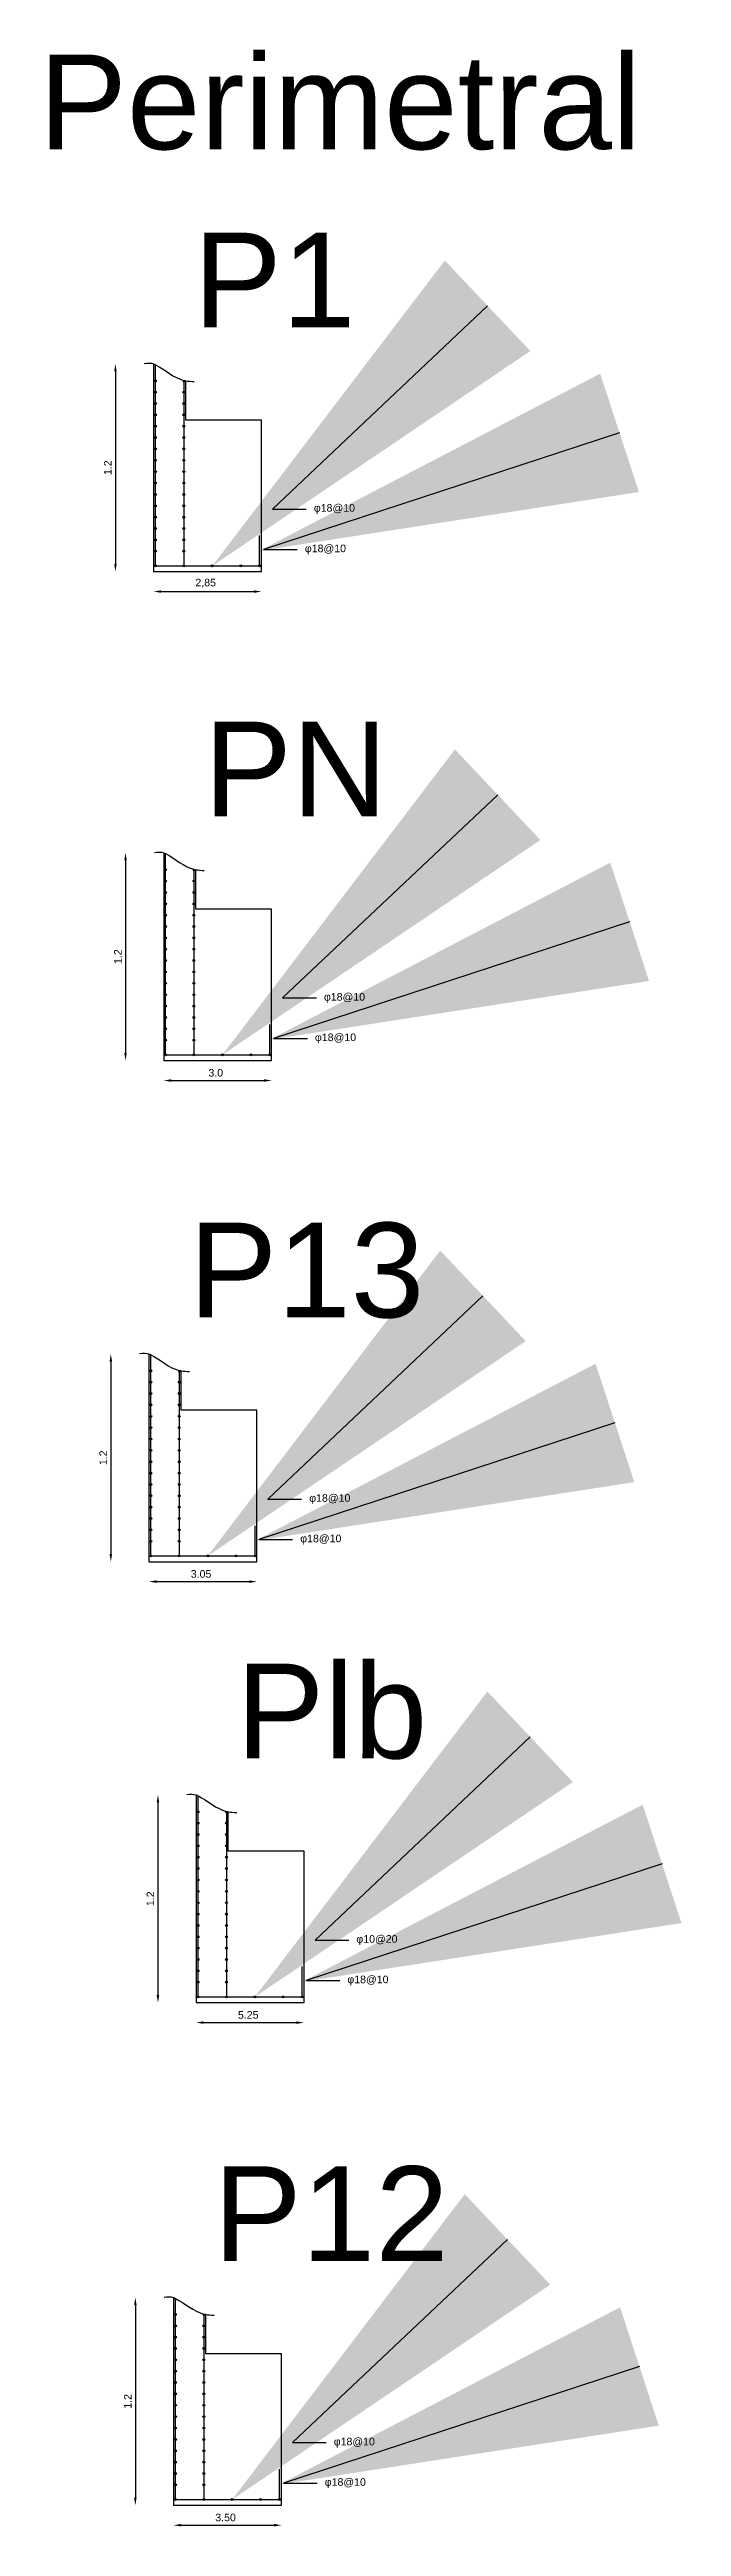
# Model space of a CAD drawing. Header units: millimetres. Extents: x 0 to 225, y -56 to 68.
# Drawn here: x 98.9 to 115.6, y 2.5 to 67.9 of the extents above; entities that cross this region are included whole.
import ezdxf
from ezdxf import colors
from ezdxf.entities.mleader import LeaderData, LeaderLine
from ezdxf.math import Vec2, Vec3

# ---------------------------------------------------------------- set-up
doc = ezdxf.new("R2010")
doc.units = ezdxf.units.MM
for name, color, linetype in [('anotaciones', 7, 'Continuous'), ('enfierradura', 90, 'Continuous'), ('Fundaciones', 6, 'Continuous')]:
    doc.layers.add(name, color=color, linetype=linetype)
doc.styles.get("Standard").update_dxf_attribs({"font": 'arial.ttf'})
doc.dimstyles.new('ISO-25', dxfattribs={"dimtxt": 2.5, "dimasz": 2.5, "dimexe": 1.25, "dimexo": 0.625, "dimtad": 1, "dimtxsty": 'Standard', "dimcen": 2.5, "dimadec": 0, "dimazin": 0, "dimtfac": 1, "dimtmove": 0, "dimatfit": 3, "dimfxl": 1, "dimarcsym": 0})

msp = doc.modelspace()

# ---------------------------------------------------------------- texts
at = {"layer": 'anotaciones', "char_height": 2.5, "attachment_point": 1}
for s, insert in [('P1', (102.6974982328511, 63.04371961151196)), ('PN', (102.9643693786173, 50.13670126238296)), ('P13', (102.5759543004551, 36.90751958035875)), ('Plb', (103.8206994661989, 25.2668377608899)), ('P12', (103.2232489493759, 11.99902688934824))]:
    msp.add_mtext_dynamic_manual_height_columns(s, width=0.7322691931713052, gutter_width=12.5, heights=[0], dxfattribs=dict(at, insert=insert))
at = {"layer": 'Fundaciones', "insert": (98.60770698831357, 67.74474891374166), "char_height": 2.5, "attachment_point": 1}
msp.add_mtext_dynamic_manual_height_columns('Perimetral', width=2.094438638912379, gutter_width=12.5, heights=[0], dxfattribs=at)

# ---------------------------------------------------------------- blocks, each defined once
blk = doc.blocks.new('*D8')
at = {"layer": 'anotaciones', "color": 0, "lineweight": -2, "transparency": 16777216}
blk.add_line((101.8416813725759, 53.56929741317037), (104.2916813725759, 53.56929741317037), dxfattribs=at)
at = {"layer": 'anotaciones', "color": 0, "transparency": 16777216}
for points in [[(101.8416813725759, 53.60263074650371), (101.8416813725759, 53.53596407983704), (101.6416813725759, 53.56929741317037)], [(104.2916813725759, 53.60263074650371), (104.2916813725759, 53.53596407983704), (104.4916813725759, 53.56929741317037)]]:
    blk.add_solid(points, dxfattribs=at)
at = {"layer": 'anotaciones', "color": 0, "transparency": 16777216, "insert": (103.0168389247131, 53.78948840907761), "char_height": 0.2, "attachment_point": 5}
blk.add_mtext('2,85', dxfattribs=at)
blk = doc.blocks.new('*D9')
at = {"layer": 'anotaciones', "color": 0, "lineweight": -2, "transparency": 16777216}
blk.add_line((100.634032720881, 59.38026657663215), (100.634032720881, 54.29627659710171), dxfattribs=at)
at = {"layer": 'anotaciones', "color": 0, "transparency": 16777216}
for points in [[(100.6006993875476, 59.38026657663215), (100.6673660542143, 59.38026657663215), (100.634032720881, 59.58026657663216)], [(100.6006993875476, 54.29627659710171), (100.6673660542143, 54.29627659710171), (100.634032720881, 54.09627659710171)]]:
    blk.add_solid(points, dxfattribs=at)
at = {"layer": 'anotaciones', "color": 0, "transparency": 16777216, "insert": (100.4336234439369, 56.83827158686689), "char_height": 0.2, "attachment_point": 5, "rotation": 90}
blk.add_mtext('1.2', dxfattribs=at)
blk = doc.blocks.new('*D28')
at = {"layer": 'anotaciones', "color": 0, "lineweight": -2, "transparency": 16777216}
blk.add_line((102.1085525183421, 40.66227906404137), (104.5585525183421, 40.66227906404137), dxfattribs=at)
at = {"layer": 'anotaciones', "color": 0, "transparency": 16777216}
for points in [[(102.1085525183421, 40.6956123973747), (102.1085525183421, 40.62894573070804), (101.9085525183421, 40.66227906404137)], [(104.5585525183421, 40.6956123973747), (104.5585525183421, 40.62894573070804), (104.7585525183421, 40.66227906404137)]]:
    blk.add_solid(points, dxfattribs=at)
at = {"layer": 'anotaciones', "color": 0, "transparency": 16777216, "insert": (103.2837100704793, 40.86446187440972), "char_height": 0.2, "attachment_point": 5}
blk.add_mtext('3.0', dxfattribs=at)
blk = doc.blocks.new('*D29')
at = {"layer": 'anotaciones', "color": 0, "lineweight": -2, "transparency": 16777216}
blk.add_line((100.9009038666472, 46.47324822750313), (100.9009038666472, 41.38925824797269), dxfattribs=at)
at = {"layer": 'anotaciones', "color": 0, "transparency": 16777216}
for points in [[(100.8675705333139, 46.47324822750313), (100.9342371999805, 46.47324822750313), (100.9009038666472, 46.67324822750314)], [(100.8675705333139, 41.38925824797269), (100.9342371999805, 41.38925824797269), (100.9009038666472, 41.18925824797269)]]:
    blk.add_solid(points, dxfattribs=at)
at = {"layer": 'anotaciones', "color": 0, "transparency": 16777216, "insert": (100.7004945897031, 43.93125323773788), "char_height": 0.2, "attachment_point": 5, "rotation": 90}
blk.add_mtext('1.2', dxfattribs=at)
blk = doc.blocks.new('*D32')
at = {"layer": 'anotaciones', "color": 0, "lineweight": -2, "transparency": 16777216}
blk.add_line((101.7201374401799, 27.43309738201717), (104.1701374401799, 27.43309738201717), dxfattribs=at)
at = {"layer": 'anotaciones', "color": 0, "transparency": 16777216}
for points in [[(101.7201374401799, 27.4664307153505), (101.7201374401799, 27.39976404868383), (101.5201374401799, 27.43309738201717)], [(104.1701374401799, 27.4664307153505), (104.1701374401799, 27.39976404868383), (104.3701374401799, 27.43309738201717)]]:
    blk.add_solid(points, dxfattribs=at)
at = {"layer": 'anotaciones', "color": 0, "transparency": 16777216, "insert": (102.895294992317, 27.63528019238552), "char_height": 0.2, "attachment_point": 5}
blk.add_mtext('3.05', dxfattribs=at)
blk = doc.blocks.new('*D33')
at = {"layer": 'anotaciones', "color": 0, "lineweight": -2, "transparency": 16777216}
blk.add_line((100.512488788485, 33.24406654547893), (100.512488788485, 28.16007656594848), dxfattribs=at)
at = {"layer": 'anotaciones', "color": 0, "transparency": 16777216}
for points in [[(100.4791554551517, 33.24406654547893), (100.5458221218183, 33.24406654547893), (100.512488788485, 33.44406654547893)], [(100.4791554551517, 28.16007656594848), (100.5458221218183, 28.16007656594848), (100.512488788485, 27.96007656594848)]]:
    blk.add_solid(points, dxfattribs=at)
at = {"layer": 'anotaciones', "color": 0, "transparency": 16777216, "insert": (100.3120795115409, 30.70207155571367), "char_height": 0.2, "attachment_point": 5, "rotation": 90}
blk.add_mtext('1.2', dxfattribs=at)
blk = doc.blocks.new('*D36')
at = {"layer": 'anotaciones', "color": 0, "lineweight": -2, "transparency": 16777216}
blk.add_line((102.9648826059237, 15.79241556254831), (105.4148826059237, 15.79241556254831), dxfattribs=at)
at = {"layer": 'anotaciones', "color": 0, "transparency": 16777216}
for points in [[(102.9648826059237, 15.82574889588165), (102.9648826059237, 15.75908222921498), (102.7648826059237, 15.79241556254831)], [(105.4148826059237, 15.82574889588165), (105.4148826059237, 15.75908222921498), (105.6148826059237, 15.79241556254831)]]:
    blk.add_solid(points, dxfattribs=at)
at = {"layer": 'anotaciones', "color": 0, "transparency": 16777216, "insert": (104.1400401580608, 15.99453016009265), "char_height": 0.2, "attachment_point": 5}
blk.add_mtext('5.25', dxfattribs=at)
blk = doc.blocks.new('*D37')
at = {"layer": 'anotaciones', "color": 0, "lineweight": -2, "transparency": 16777216}
blk.add_line((101.7572339542288, 21.60338472601007), (101.7572339542288, 16.51939474647962), dxfattribs=at)
at = {"layer": 'anotaciones', "color": 0, "transparency": 16777216}
for points in [[(101.7239006208954, 21.60338472601007), (101.7905672875621, 21.60338472601007), (101.7572339542288, 21.80338472601007)], [(101.7239006208954, 16.51939474647962), (101.7905672875621, 16.51939474647962), (101.7572339542288, 16.31939474647962)]]:
    blk.add_solid(points, dxfattribs=at)
at = {"layer": 'anotaciones', "color": 0, "transparency": 16777216, "insert": (101.5568246772847, 19.06138973624482), "char_height": 0.2, "attachment_point": 5, "rotation": 90}
blk.add_mtext('1.2', dxfattribs=at)
blk = doc.blocks.new('*D40')
at = {"layer": 'anotaciones', "color": 0, "lineweight": -2, "transparency": 16777216}
blk.add_line((102.3674320891007, 2.524604691006658), (104.8174320891007, 2.524604691006658), dxfattribs=at)
at = {"layer": 'anotaciones', "color": 0, "transparency": 16777216}
for points in [[(102.3674320891007, 2.557938024339991), (102.3674320891007, 2.491271357673325), (102.1674320891007, 2.524604691006658)], [(104.8174320891007, 2.557938024339991), (104.8174320891007, 2.491271357673325), (105.0174320891007, 2.524604691006658)]]:
    blk.add_solid(points, dxfattribs=at)
at = {"layer": 'anotaciones', "color": 0, "transparency": 16777216, "insert": (103.5425896412379, 2.726787501375008), "char_height": 0.2, "attachment_point": 5}
blk.add_mtext('3.50', dxfattribs=at)
blk = doc.blocks.new('*D41')
at = {"layer": 'anotaciones', "color": 0, "lineweight": -2, "transparency": 16777216}
blk.add_line((101.1597834374058, 8.335573854468414), (101.1597834374058, 3.251583874937963), dxfattribs=at)
at = {"layer": 'anotaciones', "color": 0, "transparency": 16777216}
for points in [[(101.1264501040725, 8.335573854468414), (101.1931167707392, 8.335573854468414), (101.1597834374058, 8.535573854468414)], [(101.1264501040725, 3.251583874937963), (101.1931167707392, 3.251583874937963), (101.1597834374058, 3.051583874937963)]]:
    blk.add_solid(points, dxfattribs=at)
at = {"layer": 'anotaciones', "color": 0, "transparency": 16777216, "insert": (100.9593741604617, 5.793578864703158), "char_height": 0.2, "attachment_point": 5, "rotation": 90}
blk.add_mtext('1.2', dxfattribs=at)

# ---------------------------------------------------------------- dimensions: what is measured, and where the dimension line sits
at = {"layer": 'anotaciones'}
for base, p1, p2, picture, middle in [((100.634032720881, 54.09627659710171), (101.6416813725759, 59.58026657663213), (101.6416813725759, 54.09627659710168), '*D9', (100.4336234439369, 56.83827158686689)), ((100.9009038666472, 41.18925824797269), (101.9085525183421, 46.67324822750312), (101.9085525183421, 41.18925824797267), '*D29', (100.7004945897031, 43.93125323773788)), ((100.512488788485, 27.96007656594848), (101.5201374401799, 33.44406654547892), (101.5201374401799, 27.96007656594847), '*D33', (100.3120795115409, 30.70207155571367)), ((101.7572339542288, 16.31939474647962), (102.7648826059237, 21.80338472601007), (102.7648826059237, 16.31939474647962), '*D37', (101.5568246772847, 19.06138973624482)), ((101.1597834374058, 3.051583874937963), (102.1674320891007, 8.53557385446841), (102.1674320891007, 3.051583874937961), '*D41', (100.9593741604617, 5.793578864703158))]:
    dim = msp.add_linear_dim(base=base, p1=p1, p2=p2, angle=90, text='1.2', dimstyle='ISO-25', override={"dimtxt": 0.2, "dimasz": 0.2, "dimgap": 0.1, "dimse1": 1, "dimse2": 1}, dxfattribs=at)
    dim.commit()
    dim.dimension.update_dxf_attribs({"geometry": picture, "text_midpoint": middle})
dim = msp.add_linear_dim(base=(104.4916813725759, 53.56929741317037), p1=(101.6416813725759, 54.09627659710168), p2=(104.4916813725759, 54.09627659710168), dimstyle='ISO-25', override={"dimtxt": 0.2, "dimasz": 0.2, "dimgap": 0.1, "dimse1": 1, "dimse2": 1}, dxfattribs=at)
dim.commit()
dim.dimension.update_dxf_attribs({"geometry": '*D8', "text_midpoint": (103.0168389247131, 53.56929741317037), "dimtype": 160})
for base, p1, p2, text, picture, middle in [((104.7585525183421, 40.66227906404137), (101.9085525183421, 41.18925824797267), (104.7585525183421, 41.18925824797267), '3.0', '*D28', (103.2837100704793, 40.66227906404137)), ((104.3701374401799, 27.43309738201717), (101.5201374401799, 27.96007656594847), (104.3701374401799, 27.96007656594847), '3.05', '*D32', (102.895294992317, 27.43309738201717)), ((105.6148826059237, 15.79241556254831), (102.7648826059237, 16.31939474647962), (105.6148826059237, 16.31939474647962), '5.25', '*D36', (104.1400401580608, 15.79241556254831)), ((105.0174320891007, 2.524604691006658), (102.1674320891007, 3.051583874937961), (105.0174320891007, 3.051583874937961), '3.50', '*D40', (103.5425896412379, 2.524604691006658))]:
    dim = msp.add_linear_dim(base=base, p1=p1, p2=p2, text=text, dimstyle='ISO-25', override={"dimtxt": 0.2, "dimasz": 0.2, "dimgap": 0.1, "dimse1": 1, "dimse2": 1}, dxfattribs=at)
    dim.commit()
    dim.dimension.update_dxf_attribs({"geometry": picture, "text_midpoint": middle, "dimtype": 160})

# ---------------------------------------------------------------- linework, layer by layer
at = {"layer": 'enfierradura'}
for points in [[(101.6916813725759, 54.24640502143723), (101.6916813725759, 59.5575498174276)], [(102.4416813725759, 59.14434266038968), (102.4416813725759, 54.24640502143723)], [(101.6916813725759, 54.24640502143723), (104.4416813725759, 54.24640502143723), (104.4416813725759, 55.04640502143722)], [(101.9585525183421, 41.33938667230822), (101.9585525183421, 46.6505314682986)], [(102.7085525183421, 46.23732431126068), (102.7085525183421, 41.33938667230822)], [(101.9585525183421, 41.33938667230822), (104.7085525183421, 41.33938667230822), (104.7085525183421, 42.13938667230822)], [(101.5701374401799, 28.11020499028402), (101.5701374401799, 33.42134978627439)], [(102.3201374401799, 33.00814262923647), (102.3201374401799, 28.11020499028402)], [(101.5701374401799, 28.11020499028402), (104.3201374401799, 28.11020499028402), (104.3201374401799, 28.91020499028402)], [(102.8148826059237, 16.46952317081517), (102.8148826059237, 21.78066796680554)], [(103.5648826059237, 21.36746080976762), (103.5648826059237, 16.46952317081517)], [(102.8148826059237, 16.46952317081517), (105.5648826059237, 16.46952317081517), (105.5648826059237, 17.26952317081516)], [(102.2174320891007, 3.20171229927351), (102.2174320891007, 8.512857095263882)], [(102.9674320891007, 8.099649938225966), (102.9674320891007, 3.20171229927351)], [(102.2174320891007, 3.20171229927351), (104.9674320891007, 3.20171229927351), (104.9674320891007, 4.001712299273507)]]:
    msp.add_lwpolyline(points, dxfattribs=at)
for centre in [(101.6916813725759, 59.13434266038968), (101.6916813725759, 58.83434266038969), (102.4416813725759, 58.83434266038969), (101.6916813725759, 58.53434266038969), (101.6916813725759, 58.23434266038969), (102.4416813725759, 58.53434266038969), (102.4416813725759, 58.23434266038969), (101.6916813725759, 57.9343426603897), (101.6916813725759, 57.6343426603897), (102.4416813725759, 57.9343426603897), (102.4416813725759, 57.6343426603897), (101.6916813725759, 57.3343426603897), (101.6916813725759, 57.0343426603897), (102.4416813725759, 57.3343426603897), (102.4416813725759, 57.0343426603897), (101.6916813725759, 56.73434266038971), (101.6916813725759, 56.43434266038971), (102.4416813725759, 56.73434266038971), (102.4416813725759, 56.43434266038971), (101.6916813725759, 56.13434266038971), (101.6916813725759, 55.83434266038972), (102.4416813725759, 56.13434266038971), (102.4416813725759, 55.83434266038972), (101.6916813725759, 55.53434266038972), (101.6916813725759, 55.23434266038972), (101.6916813725759, 54.93434266038972), (102.4416813725759, 55.53434266038972), (102.4416813725759, 55.23434266038972), (102.4416813725759, 54.93434266038972), (101.6916813725759, 54.63434266038973), (101.6916813725759, 54.24640502143723), (102.4416813725759, 54.63434266038973), (102.4416813725759, 54.24640502143723), (103.1916813725759, 54.24640502143723), (103.9416813725759, 54.24640502143723), (104.4416813725759, 54.24640502143723), (101.9585525183421, 46.22732431126068), (101.9585525183421, 45.92732431126068), (102.7085525183421, 45.92732431126068), (101.9585525183421, 45.62732431126069), (101.9585525183421, 45.32732431126069), (102.7085525183421, 45.62732431126069), (102.7085525183421, 45.32732431126069), (101.9585525183421, 45.02732431126069), (101.9585525183421, 44.72732431126069), (102.7085525183421, 45.02732431126069), (102.7085525183421, 44.72732431126069), (101.9585525183421, 44.4273243112607), (101.9585525183421, 44.1273243112607), (101.9585525183421, 43.8273243112607), (102.7085525183421, 44.4273243112607), (102.7085525183421, 44.1273243112607), (102.7085525183421, 43.8273243112607), (101.9585525183421, 43.52732431126071), (101.9585525183421, 43.22732431126071), (102.7085525183421, 43.52732431126071), (102.7085525183421, 43.22732431126071), (101.9585525183421, 42.92732431126071), (101.9585525183421, 42.62732431126071), (102.7085525183421, 42.92732431126071), (102.7085525183421, 42.62732431126071), (101.9585525183421, 42.32732431126072), (101.9585525183421, 42.02732431126072), (102.7085525183421, 42.32732431126072), (102.7085525183421, 42.02732431126072), (101.9585525183421, 41.72732431126072), (101.9585525183421, 41.33938667230822), (102.7085525183421, 41.72732431126072), (102.7085525183421, 41.33938667230822), (103.4585525183421, 41.33938667230822), (104.2085525183421, 41.33938667230822), (104.7085525183421, 41.33938667230822), (101.5701374401799, 32.99814262923648), (101.5701374401799, 32.69814262923648), (102.3201374401799, 32.69814262923648), (101.5701374401799, 32.39814262923648), (101.5701374401799, 32.09814262923648), (102.3201374401799, 32.39814262923648), (102.3201374401799, 32.09814262923648), (101.5701374401799, 31.79814262923649), (101.5701374401799, 31.49814262923649), (102.3201374401799, 31.79814262923649), (102.3201374401799, 31.49814262923649), (101.5701374401799, 31.19814262923649), (101.5701374401799, 30.8981426292365), (102.3201374401799, 31.19814262923649), (102.3201374401799, 30.8981426292365), (101.5701374401799, 30.5981426292365), (101.5701374401799, 30.2981426292365), (102.3201374401799, 30.5981426292365), (102.3201374401799, 30.2981426292365), (101.5701374401799, 29.9981426292365), (101.5701374401799, 29.69814262923651), (102.3201374401799, 29.9981426292365), (102.3201374401799, 29.69814262923651), (101.5701374401799, 29.39814262923651), (101.5701374401799, 29.09814262923651), (101.5701374401799, 28.79814262923652), (102.3201374401799, 29.39814262923651), (102.3201374401799, 29.09814262923651), (102.3201374401799, 28.79814262923652), (101.5701374401799, 28.49814262923652), (101.5701374401799, 28.11020499028402), (102.3201374401799, 28.49814262923652), (102.3201374401799, 28.11020499028402), (103.0701374401799, 28.11020499028402), (103.8201374401799, 28.11020499028402), (104.3201374401799, 28.11020499028402), (102.8148826059237, 21.35746080976762), (102.8148826059237, 21.05746080976763), (103.5648826059237, 21.05746080976763), (102.8148826059237, 20.75746080976763), (102.8148826059237, 20.45746080976763), (103.5648826059237, 20.75746080976763), (103.5648826059237, 20.45746080976763), (102.8148826059237, 20.15746080976763), (102.8148826059237, 19.85746080976764), (103.5648826059237, 20.15746080976763), (103.5648826059237, 19.85746080976764), (102.8148826059237, 19.55746080976764), (102.8148826059237, 19.25746080976764), (102.8148826059237, 18.95746080976765), (103.5648826059237, 19.55746080976764), (103.5648826059237, 19.25746080976764), (103.5648826059237, 18.95746080976765), (102.8148826059237, 18.65746080976765), (102.8148826059237, 18.35746080976765), (103.5648826059237, 18.65746080976765), (103.5648826059237, 18.35746080976765), (102.8148826059237, 18.05746080976765), (102.8148826059237, 17.75746080976766), (103.5648826059237, 18.05746080976765), (103.5648826059237, 17.75746080976766), (102.8148826059237, 17.45746080976766), (102.8148826059237, 17.15746080976766), (103.5648826059237, 17.45746080976766), (103.5648826059237, 17.15746080976766), (102.8148826059237, 16.85746080976767), (102.8148826059237, 16.46952317081517), (103.5648826059237, 16.85746080976767), (103.5648826059237, 16.46952317081517), (104.3148826059237, 16.46952317081517), (105.0648826059237, 16.46952317081517), (105.5648826059237, 16.46952317081517), (102.2174320891007, 8.089649938225968), (102.2174320891007, 7.789649938225971), (102.2174320891007, 7.489649938225973), (102.2174320891007, 7.189649938225976), (102.9674320891007, 7.789649938225971), (102.9674320891007, 7.489649938225973), (102.9674320891007, 7.189649938225976), (102.2174320891007, 6.889649938225979), (102.2174320891007, 6.589649938225982), (102.9674320891007, 6.889649938225979), (102.9674320891007, 6.589649938225982), (102.2174320891007, 6.289649938225985), (102.2174320891007, 5.989649938225988), (102.9674320891007, 6.289649938225985), (102.9674320891007, 5.989649938225988), (102.2174320891007, 5.68964993822599), (102.2174320891007, 5.389649938225993), (102.9674320891007, 5.68964993822599), (102.9674320891007, 5.389649938225993), (102.2174320891007, 5.089649938225996), (102.2174320891007, 4.789649938225999), (102.9674320891007, 5.089649938225996), (102.9674320891007, 4.789649938225999), (102.2174320891007, 4.489649938226002), (102.2174320891007, 4.189649938226005), (102.9674320891007, 4.489649938226002), (102.9674320891007, 4.189649938226005), (102.2174320891007, 3.889649938226007), (102.2174320891007, 3.58964993822601), (102.9674320891007, 3.889649938226007), (102.9674320891007, 3.58964993822601), (102.2174320891007, 3.20171229927351), (102.9674320891007, 3.20171229927351), (103.7174320891007, 3.20171229927351), (104.4674320891007, 3.20171229927351), (104.9674320891007, 3.20171229927351)]:
    msp.add_circle(centre, 0.025, dxfattribs=at)
for centre, start, end in [((102.4416813725759, 59.13434266038968), 143.1842767668888, 10.81458531462961), ((102.7085525183421, 46.22732431126068), 143.1842767668888, 10.81458531462962), ((102.3201374401799, 32.99814262923648), 143.1842767668888, 10.81458531462962), ((103.5648826059237, 21.35746080976762), 143.1842767668888, 10.81458531462962), ((102.9674320891007, 8.089649938225968), 143.1842767668887, 10.81458531462962)]:
    msp.add_arc(centre, 0.025, start, end, dxfattribs=at)
at = {"layer": 'Fundaciones'}
for points in [[(101.6416813725759, 59.58026657663213), (101.6416813725759, 54.09627659710168)], [(101.6416813725759, 54.09627659710168), (104.4916813725759, 54.09627659710168), (104.4916813725759, 58.09627659710168), (102.4916813725759, 58.09627659710168), (102.4916813725759, 59.13434266038968)], [(101.9085525183421, 46.67324822750312), (101.9085525183421, 41.18925824797267)], [(101.9085525183421, 41.18925824797267), (104.7585525183421, 41.18925824797267), (104.7585525183421, 45.18925824797267), (102.7585525183421, 45.18925824797267), (102.7585525183421, 46.22732431126068)], [(101.5201374401799, 33.44406654547892), (101.5201374401799, 27.96007656594847)], [(101.5201374401799, 27.96007656594847), (104.3701374401799, 27.96007656594847), (104.3701374401799, 31.96007656594847), (102.3701374401799, 31.96007656594847), (102.3701374401799, 32.99814262923648)], [(102.7648826059237, 21.80338472601007), (102.7648826059237, 16.31939474647962)], [(102.7648826059237, 16.31939474647962), (105.6148826059237, 16.31939474647962), (105.6148826059237, 20.31939474647962), (103.6148826059237, 20.31939474647962), (103.6148826059237, 21.35746080976762)], [(102.1674320891007, 8.53557385446841), (102.1674320891007, 3.051583874937961)], [(102.1674320891007, 3.051583874937961), (105.0174320891007, 3.051583874937961), (105.0174320891007, 7.051583874937961), (103.0174320891007, 7.051583874937961), (103.0174320891007, 8.089649938225968)]]:
    msp.add_lwpolyline(points, dxfattribs=at)
for points in [[(101.3948880067955, 59.59044821722051), (101.4800542590992, 59.59937755652745), (101.5841563319385, 59.61029224052251), (101.9336108878192, 59.44026585373984), (102.1831957600199, 59.19489343374487), (102.5332627172862, 59.12564198964689), (102.6322333281584, 59.11615661026882), (102.7129028082165, 59.11438527479147)], [(101.6617591525617, 46.68342986809151), (101.7469254048654, 46.69235920739845), (101.8510274777047, 46.70327389139351), (102.2004820335854, 46.53324750461083), (102.4500669057861, 46.28787508461587), (102.8001338630524, 46.21862364051788), (102.8991044739246, 46.20913826113981), (102.9797739539827, 46.20736692566246)], [(101.2733440743995, 33.4542481860673), (101.3585103267032, 33.46317752537424), (101.4626123995425, 33.4740922093693), (101.8120669554232, 33.30406582258663), (102.0616518276239, 33.05869340259166), (102.4117187848902, 32.98944195849368), (102.5106893957624, 32.97995657911561), (102.5913588758205, 32.97818524363826)], [(102.5180892401433, 21.81356636659845), (102.6032554924469, 21.82249570590539), (102.7073575652862, 21.83341038990045), (103.056812121167, 21.66338400311778), (103.3063969933677, 21.41801158312281), (103.6564639506339, 21.34876013902483), (103.7554345615062, 21.33927475964676), (103.8361040415643, 21.33750342416941)], [(101.9206387233203, 8.545755495056795), (102.005804975624, 8.554684834363734), (102.1099070484633, 8.565599518358795), (102.459361604344, 8.395573131576121), (102.7089464765447, 8.150200711581157), (103.059013433811, 8.08094926748317), (103.1579840446832, 8.0714638881051), (103.2386535247413, 8.06969255262775)]]:
    msp.add_open_spline(points, degree=3, knots=[0, 0, 0, 0, 0.2470033019987912, 0.3019218885497595, 1.158216320755971, 1.209206515891895, 1.393287639058422, 1.393287639058422, 1.393287639058422, 1.393287639058422], dxfattribs=at)

msp.set_redraw_order([(e.dxf.handle, doc.entitydb.next_handle()) for e in msp.query("TEXT MTEXT ATTDEF DIMENSION ARC_DIMENSION")])  # texts and dimensions are drawn at this point

# ---------------------------------------------------------------- leaders
at = {"layer": 'anotaciones'}
ml = msp.add_multileader_mtext('Standard', dxfattribs=at)
ml.set_content('φ18@10', color=256)
ml.set_leader_properties()
ml.build(insert=Vec2(0, 0))
ml.multileader.update_dxf_attribs({"arrow_head_size": 10})
ctx = ml.context
ctx.base_point, ctx.char_height, ctx.arrow_head_size, ctx.landing_gap_size, ctx.plane_origin = Vec3(105.6729432963314, 55.74807259488207), 0.2, 10, 0.2, Vec3(103.2012118759047, 54.34309550861001)
notes = []
notes.append((ctx, [(0, (1, 1, 0), (104.7811058600135, 55.74807259488207), (1, 0), 0.8918374363178856, [(0, [(103.1916813725759, 54.24640502143723)], 0, [])])]))
ctx.mtext.insert, ctx.mtext.width, ctx.mtext.defined_height, ctx.mtext.line_spacing_factor, ctx.mtext.flow_direction = Vec3(105.8729432963314, 55.87747232203078), 0.9664733292435894, 0.4113319080964745, 0.5, 5
ml = msp.add_multileader_mtext('Standard', dxfattribs=at)
ml.set_content('φ18@10', color=256)
ml.set_leader_properties()
ml.build(insert=Vec2(0, 0))
ml.multileader.update_dxf_attribs({"arrow_head_size": 10})
ctx = ml.context
ctx.base_point, ctx.char_height, ctx.arrow_head_size, ctx.landing_gap_size, ctx.plane_origin = Vec3(105.4353980064202, 54.67976963464179), 0.2, 10, 0.2, Vec3(104.4416813725759, 54.64640502143723)
notes.append((ctx, [(0, (1, 1, 0), (104.5435605701023, 54.67976963464179), (1, 0), 0.8918374363178856, [(0, [(104.4416813725759, 54.64640502143723)], 0, [])])]))
ctx.mtext.insert, ctx.mtext.width, ctx.mtext.defined_height, ctx.mtext.line_spacing_factor, ctx.mtext.flow_direction = Vec3(105.6353980064202, 54.8091693617905), 0.9664733292435894, 0.4113319080964745, 0.5, 5
ml = msp.add_multileader_mtext('Standard', dxfattribs=at)
ml.set_content('φ18@10', color=256)
ml.set_leader_properties()
ml.build(insert=Vec2(0, 0))
ml.multileader.update_dxf_attribs({"arrow_head_size": 10})
ctx = ml.context
ctx.base_point, ctx.char_height, ctx.arrow_head_size, ctx.landing_gap_size, ctx.plane_origin = Vec3(105.9398144420976, 42.84105424575307), 0.2, 10, 0.2, Vec3(103.4680830216709, 41.436077159481)
notes.append((ctx, [(0, (1, 1, 0), (105.0479770057797, 42.84105424575307), (1, 0), 0.8918374363178856, [(0, [(103.4585525183421, 41.33938667230822)], 0, [])])]))
ctx.mtext.insert, ctx.mtext.width, ctx.mtext.defined_height, ctx.mtext.line_spacing_factor, ctx.mtext.flow_direction = Vec3(106.1398144420976, 42.97045397290177), 0.9664733292435894, 0.4113319080964745, 0.5, 5
ml = msp.add_multileader_mtext('Standard', dxfattribs=at)
ml.set_content('φ18@10', color=256)
ml.set_leader_properties()
ml.build(insert=Vec2(0, 0))
ml.multileader.update_dxf_attribs({"arrow_head_size": 10})
ctx = ml.context
ctx.base_point, ctx.char_height, ctx.arrow_head_size, ctx.landing_gap_size, ctx.plane_origin = Vec3(105.7022691521864, 41.77275128551279), 0.2, 10, 0.2, Vec3(104.7085525183421, 41.73938667230822)
notes.append((ctx, [(0, (1, 1, 0), (104.8104317158685, 41.77275128551279), (1, 0), 0.8918374363178856, [(0, [(104.7085525183421, 41.73938667230822)], 0, [])])]))
ctx.mtext.insert, ctx.mtext.width, ctx.mtext.defined_height, ctx.mtext.line_spacing_factor, ctx.mtext.flow_direction = Vec3(105.9022691521864, 41.90215101266149), 0.9664733292435894, 0.4113319080964745, 0.5, 5
ml = msp.add_multileader_mtext('Standard', dxfattribs=at)
ml.set_content('φ18@10', color=256)
ml.set_leader_properties()
ml.build(insert=Vec2(0, 0))
ml.multileader.update_dxf_attribs({"arrow_head_size": 10})
ctx = ml.context
ctx.base_point, ctx.char_height, ctx.arrow_head_size, ctx.landing_gap_size, ctx.plane_origin = Vec3(105.5513993639353, 29.61187256372887), 0.2, 10, 0.2, Vec3(103.0796679435087, 28.2068954774568)
notes.append((ctx, [(0, (1, 1, 0), (104.6595619276175, 29.61187256372887), (1, 0), 0.8918374363178856, [(0, [(103.0701374401799, 28.11020499028402)], 0, [])])]))
ctx.mtext.insert, ctx.mtext.width, ctx.mtext.defined_height, ctx.mtext.line_spacing_factor, ctx.mtext.flow_direction = Vec3(105.7513993639353, 29.74127229087757), 0.9664733292435894, 0.4113319080964745, 0.5, 5
ml = msp.add_multileader_mtext('Standard', dxfattribs=at)
ml.set_content('φ18@10', color=256)
ml.set_leader_properties()
ml.build(insert=Vec2(0, 0))
ml.multileader.update_dxf_attribs({"arrow_head_size": 10})
ctx = ml.context
ctx.base_point, ctx.char_height, ctx.arrow_head_size, ctx.landing_gap_size, ctx.plane_origin = Vec3(105.3138540740241, 28.54356960348859), 0.2, 10, 0.2, Vec3(104.3201374401799, 28.51020499028402)
notes.append((ctx, [(0, (1, 1, 0), (104.4220166377063, 28.54356960348859), (1, 0), 0.8918374363178856, [(0, [(104.3201374401799, 28.51020499028402)], 0, [])])]))
ctx.mtext.insert, ctx.mtext.width, ctx.mtext.defined_height, ctx.mtext.line_spacing_factor, ctx.mtext.flow_direction = Vec3(105.5138540740242, 28.67296933063729), 0.9664733292435894, 0.4113319080964745, 0.5, 5
ml = msp.add_multileader_mtext('Standard', dxfattribs=at)
ml.set_content('φ10@20', color=256)
ml.set_leader_properties()
ml.build(insert=Vec2(0, 0))
ml.multileader.update_dxf_attribs({"arrow_head_size": 10})
ctx = ml.context
ctx.base_point, ctx.char_height, ctx.arrow_head_size, ctx.landing_gap_size, ctx.plane_origin = Vec3(106.7961445296791, 17.97119074426001), 0.2, 10, 0.2, Vec3(104.3244131092524, 16.56621365798794)
notes.append((ctx, [(0, (1, 1, 0), (105.9043070933612, 17.97119074426001), (1, 0), 0.8918374363178856, [(0, [(104.3148826059237, 16.46952317081517)], 0, [])])]))
ctx.mtext.insert, ctx.mtext.width, ctx.mtext.defined_height, ctx.mtext.line_spacing_factor, ctx.mtext.flow_direction = Vec3(106.9961445296791, 18.10059047140872), 0.9664733292435894, 0.4113319080964745, 0.5, 5
ml = msp.add_multileader_mtext('Standard', dxfattribs=at)
ml.set_content('φ18@10', color=256)
ml.set_leader_properties()
ml.build(insert=Vec2(0, 0))
ml.multileader.update_dxf_attribs({"arrow_head_size": 10})
ctx = ml.context
ctx.base_point, ctx.char_height, ctx.arrow_head_size, ctx.landing_gap_size, ctx.plane_origin = Vec3(106.5585992397679, 16.90288778401973), 0.2, 10, 0.2, Vec3(105.5648826059237, 16.86952317081516)
notes.append((ctx, [(0, (1, 1, 0), (105.66676180345, 16.90288778401973), (1, 0), 0.8918374363178856, [(0, [(105.5648826059237, 16.86952317081516)], 0, [])])]))
ctx.mtext.insert, ctx.mtext.width, ctx.mtext.defined_height, ctx.mtext.line_spacing_factor, ctx.mtext.flow_direction = Vec3(106.7585992397679, 17.03228751116844), 0.9664733292435894, 0.4113319080964745, 0.5, 5
ml = msp.add_multileader_mtext('Standard', dxfattribs=at)
ml.set_content('φ18@10', color=256)
ml.set_leader_properties()
ml.build(insert=Vec2(0, 0))
ml.multileader.update_dxf_attribs({"arrow_head_size": 10})
ctx = ml.context
ctx.base_point, ctx.char_height, ctx.arrow_head_size, ctx.landing_gap_size, ctx.plane_origin = Vec3(106.1986940128562, 4.703379872718358), 0.2, 10, 0.2, Vec3(103.7269625924295, 3.298402786446289)
notes.append((ctx, [(0, (1, 1, 0), (105.3068565765383, 4.703379872718358), (1, 0), 0.8918374363178856, [(0, [(103.7174320891007, 3.20171229927351)], 0, [])])]))
ctx.mtext.insert, ctx.mtext.width, ctx.mtext.defined_height, ctx.mtext.line_spacing_factor, ctx.mtext.flow_direction = Vec3(106.3986940128562, 4.83277959986706), 0.9664733292435894, 0.4113319080964745, 0.5, 5
ml = msp.add_multileader_mtext('Standard', dxfattribs=at)
ml.set_content('φ18@10', color=256)
ml.set_leader_properties()
ml.build(insert=Vec2(0, 0))
ml.multileader.update_dxf_attribs({"arrow_head_size": 10})
ctx = ml.context
ctx.base_point, ctx.char_height, ctx.arrow_head_size, ctx.landing_gap_size, ctx.plane_origin = Vec3(105.961148722945, 3.635076912478077), 0.2, 10, 0.2, Vec3(104.9674320891007, 3.601712299273508)
notes.append((ctx, [(0, (1, 1, 0), (105.0693112866271, 3.635076912478077), (1, 0), 0.8918374363178856, [(0, [(104.9674320891007, 3.601712299273508)], 0, [])])]))
ctx.mtext.insert, ctx.mtext.width, ctx.mtext.defined_height, ctx.mtext.line_spacing_factor, ctx.mtext.flow_direction = Vec3(106.161148722945, 3.764476639626781), 0.9664733292435894, 0.4113319080964745, 0.5, 5
for ctx, leaders in notes:
    for number, flags, end, landing, length, lines in leaders:
        leader = LeaderData()
        leader.index, (leader.has_last_leader_line, leader.has_dogleg_vector, leader.attachment_direction) = number, flags
        leader.last_leader_point, leader.dogleg_vector, leader.dogleg_length = Vec3(end), Vec3(landing), length
        for number, points, colour, breaks in lines:
            line = LeaderLine()
            line.index, line.vertices, line.color, line.breaks = number, Vec3.list(points), colors.encode_raw_color(colour), breaks
            leader.lines.append(line)
        ctx.leaders.append(leader)

doc.saveas('drawing.dxf')
